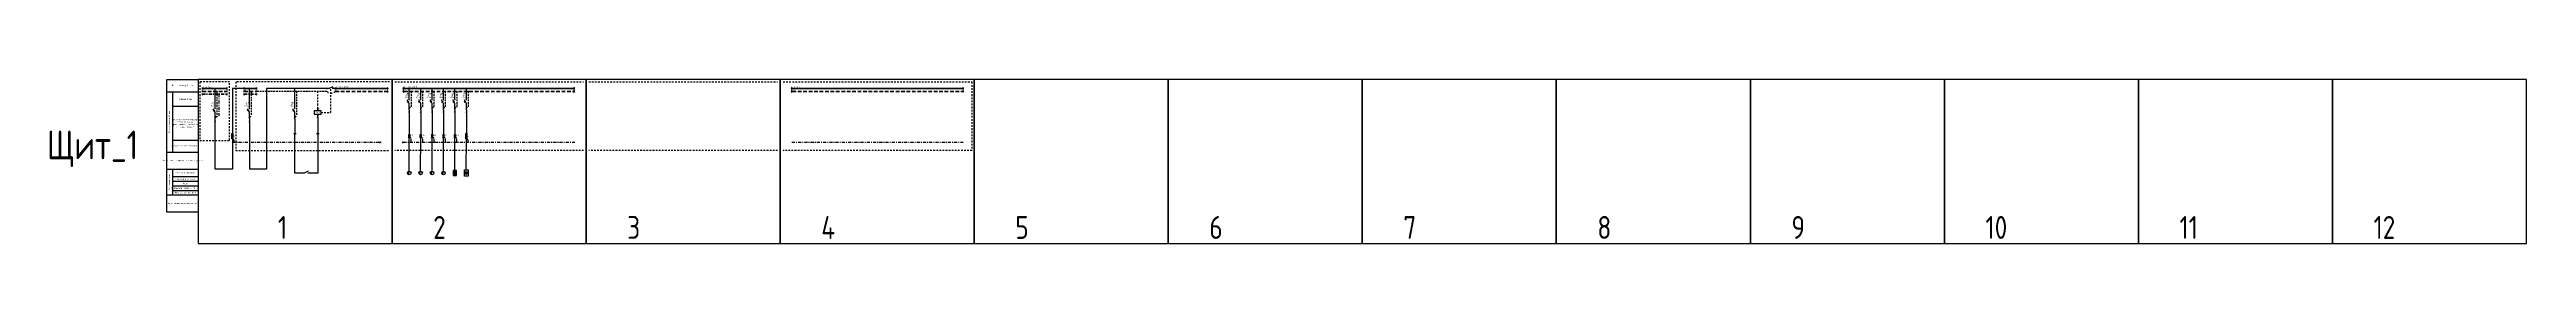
# Model space of a CAD drawing. Header units: millimetres. Extents: x -559267 to 5835, y 0 to 209897.
# Drawn here: x -205 to 4135, y 1291 to 1578 of the extents above; entities that cross this region are included whole.
import ezdxf
from ezdxf.enums import TextEntityAlignment as Align

# ---------------------------------------------------------------- set-up
doc = ezdxf.new("R2010")
doc.units = ezdxf.units.MM
for name, pattern in [('CENTER2', [28.575, 19.05, -3.175, 3.175, -3.175]), ('HIDDEN2', [4.7625, 3.175, -1.5875]), ('JIS_02_0.7', [1.35, 0.75, -0.6]), ('Штрихштриховая', [10.936111, 5.291667, -2.116667, 1.411111, -2.116667])]:
    doc.linetypes.add(name, pattern=pattern)
for name, color, linetype in [('0_UNC_5 Доп. Оборудования', 1, 'Continuous'), ('0_XT', 7, 'Continuous'), ('SX_BLOCKS', 7, 'Continuous'), ('SX_PE', 3, 'CENTER2'), ('Нумерация QF', 7, 'Continuous')]:
    doc.layers.add(name, color=color, linetype=linetype)
doc.styles.add('UNC_A', font='GOST2304A_0.ttf')
doc.styles.add('Unecom', font='GOST2304A_0.ttf', dxfattribs={"height": 2.5})

# ---------------------------------------------------------------- blocks, each defined once
blk = doc.blocks.new('_Боковик_схема Юником')
at = {"color": 0, "lineweight": -2, "ltscale": 3}
blk.add_lwpolyline([(0, 232), (55, 232), (55, 0), (0, 0)], close=True, dxfattribs=at)
for points in [[(0, 210), (55, 210), (55, 125), (10.3, 125)], [(10.3, 210), (10.3, 105)], [(10.3, 185), (55, 185)], [(0, 105), (55, 105)], [(0, 75), (55, 75)], [(10, 75), (10, 30)], [(10, 62), (51.8, 62)], [(10, 62), (55, 62)], [(10, 54), (55, 54)], [(10, 46), (55, 46)], [(0, 30), (55, 30)], [(10, 38), (55, 38)]]:
    blk.add_lwpolyline(points, dxfattribs=at)
at = {"color": 0, "lineweight": -2, "char_height": 2.5, "attachment_point": 5, "style": 'Unecom'}
for s, insert, width in [('Данные питающей сети', (27.5, 221), 55), ('Сборные шины', (32.6, 197.5), 44.736), ('Защитный аппарат/вводной отходящей линии.\\PХарактеристика, номинальный ток, расцепитель, А.', (32.6, 155), 44.736), ('Марка и сечение проводника, длина участка', (27.5, 90), 55), ('Оборудование автоматизации', (31, 115.7), 37.884), ('Номинальная мощность, Рн, кВт', (32.5, 42), 45), ('Обозначение на плане', (32.5, 58), 45), ('Условное изображение', (32.5, 68.5), 45), ('Фаза', (32.5, 50), 45), ('Наименование электроприемника', (27.5, 15), 55), ('Номинальный ток, Iн, А', (32.5, 34), 45)]:
    blk.add_mtext(s, dxfattribs=dict(at, insert=insert, width=width))
at = {"color": 0, "lineweight": -2, "char_height": 2.5, "attachment_point": 5, "rotation": 90, "style": 'Unecom'}
for s, insert, width in [('Распределительный щит', (5.1, 157.5), 105), ('Электроприемник', (4.6, 52.5), 45)]:
    blk.add_mtext(s, dxfattribs=dict(at, insert=insert, width=width))
blk = doc.blocks.new('*U102')
at = {"linetype": 'ByBlock', "lineweight": 40}
for points in [[(0, 1.5), (0, -1.5)], [(0, 0), (42.9, 0)], [(42.9, 1.5), (42.9, -1.5)], [(0, -3.5), (0, -6.5)], [(42.9, -3.5), (42.9, -6.5)]]:
    blk.add_lwpolyline(points, dxfattribs=at)
at = {"color": 4, "linetype": 'HIDDEN2', "lineweight": 40, "ltscale": 2}
blk.add_lwpolyline([(0, -5), (42.9, -5)], dxfattribs=at)
at = {"insert": (1.2, -1.6), "char_height": 2.5, "attachment_point": 1, "style": 'UNC_A'}
blk.add_mtext_dynamic_manual_height_columns('N', width=3.844, gutter_width=12.5, heights=[0], dxfattribs=at)
at = {"style": 'UNC_A'}
blk.add_attdef('ЛИНИЯ', (1, 1.5), '', height=2.5, dxfattribs=at)
blk = doc.blocks.new('*U161')
at = {"linetype": 'ByBlock', "lineweight": 40}
for points in [[(0, 1.5), (0, -1.5)], [(0, 0), (21.5, 0)], [(21.5, 1.5), (21.5, -1.5)], [(0, -3.5), (0, -6.5)], [(21.5, -3.5), (21.5, -6.5)]]:
    blk.add_lwpolyline(points, dxfattribs=at)
at = {"color": 4, "linetype": 'HIDDEN2', "lineweight": 40, "ltscale": 2}
blk.add_lwpolyline([(0, -5), (21.5, -5)], dxfattribs=at)
at = {"insert": (1.2, -1.6), "char_height": 2.5, "attachment_point": 1, "style": 'UNC_A'}
blk.add_mtext_dynamic_manual_height_columns('N', width=3.844, gutter_width=12.5, heights=[0], dxfattribs=at)
at = {"style": 'UNC_A'}
blk.add_attdef('ЛИНИЯ', (1, 1.5), '', height=2.5, dxfattribs=at)
blk = doc.blocks.new('*U104')
at = {"lineweight": 25}
for p, q in [((-0.7, -0.7), (0.7, 0.7)), ((-0.7, -1.7), (0.7, -0.3)), ((-0.7, -2.7), (0.7, -1.3))]:
    blk.add_line(p, q, dxfattribs=at)
blk = doc.blocks.new('*U122')
for p, q in [((0, -42.8), (-3.5, -36.7)), ((-0.4, -36.6), (0.4, -35.9)), ((0.4, -36.6), (-0.4, -35.9)), ((0, -36.3), (0, -1.2)), ((0, -54.3), (0, -42.8))]:
    blk.add_line(p, q)
at = {"color": 4, "linetype": 'HIDDEN2'}
for p in [(3, -6.2), (0, -51.6)]:
    blk.add_line(p, (3, -48.6), dxfattribs=at)
blk.add_lwpolyline([(-2.1, -41.1), (-3.1, -39.4), (-2.3, -38.9), (-1.3, -40.6)], close=True)
for centre in [(0, -1.2), (3, -6.2)]:
    blk.add_circle(centre, 0.5)
at = {"insert": (-6.2, -24.9), "char_height": 2.5, "attachment_point": 1, "style": 'Unecom'}
blk.add_mtext_dynamic_manual_height_columns('\\pxql;QF', width=5.707, gutter_width=12.5, heights=[4.37], dxfattribs=at)
at = {"style": 'Unecom'}
for tag, p in [('P', (-3.4, -30.4)), ('A', (-1.7, -33.3))]:
    blk.add_attdef(tag, text='', height=2.5, dxfattribs=at).set_placement(p, align=Align.RIGHT)
blk.add_attdef('N', (-3.2, -27.4), '', height=2.5, dxfattribs=at)
blk = doc.blocks.new('*U164')
at = {"lineweight": 40}
for p, q in [((92.6, 0), (90.6, 1.5)), ((92.6, 0), (90.6, -1.5)), ((92.6, -5), (90.6, -3.5)), ((92.6, -5), (90.6, -6.5))]:
    blk.add_line(p, q, dxfattribs=at)
at = {"linetype": 'ByBlock', "lineweight": 40}
for points in [[(0, 1.5), (0, -1.5)], [(0, 0), (92.6, 0)], [(0, -3.5), (0, -6.5)]]:
    blk.add_lwpolyline(points, dxfattribs=at)
at = {"color": 4, "linetype": 'HIDDEN2', "lineweight": 40, "ltscale": 2}
blk.add_lwpolyline([(0, -5), (92.6, -5)], dxfattribs=at)
at = {"insert": (1.2, -1.6), "char_height": 2.5, "attachment_point": 1, "style": 'UNC_A'}
blk.add_mtext_dynamic_manual_height_columns('N', width=3.844, gutter_width=12.5, heights=[0], dxfattribs=at)
at = {"style": 'UNC_A'}
blk.add_attdef('ЛИНИЯ', (1, 1.5), '', height=2.5, dxfattribs=at)
blk = doc.blocks.new('*U167')
at = {"lineweight": 40}
for p, q in [((0, 0), (-2, 1.5)), ((0, 0), (-2, -1.5)), ((299.1, 0), (297.1, 1.5)), ((299.1, 0), (297.1, -1.5)), ((0, -5), (-2, -3.5)), ((0, -5), (-2, -6.5)), ((299.1, -5), (297.1, -3.5)), ((299.1, -5), (297.1, -6.5))]:
    blk.add_line(p, q, dxfattribs=at)
at = {"linetype": 'ByBlock', "lineweight": 40}
blk.add_lwpolyline([(0, 0), (299.1, 0)], dxfattribs=at)
at = {"color": 4, "linetype": 'HIDDEN2', "lineweight": 40, "ltscale": 2}
blk.add_lwpolyline([(0, -5), (299.1, -5)], dxfattribs=at)
at = {"insert": (1.2, -1.6), "char_height": 2.5, "attachment_point": 1, "style": 'UNC_A'}
blk.add_mtext_dynamic_manual_height_columns('N', width=3.844, gutter_width=12.5, heights=[0], dxfattribs=at)
at = {"style": 'UNC_A'}
blk.add_attdef('ЛИНИЯ', (1, 1.5), '', height=2.5, dxfattribs=at)
blk = doc.blocks.new('*U165')
for p, q in [((0, -42.8), (-3.5, -36.7)), ((-0.4, -36.6), (0.4, -35.9)), ((0.4, -36.6), (-0.4, -35.9)), ((0, -36.3), (0, -16.7)), ((0, -54.3), (0, -42.8))]:
    blk.add_line(p, q)
at = {"color": 4, "linetype": 'HIDDEN2'}
for p in [(3, -21.7), (0, -51.6)]:
    blk.add_line(p, (3, -48.6), dxfattribs=at)
blk.add_lwpolyline([(-2.1, -41.1), (-3.1, -39.4), (-2.3, -38.9), (-1.3, -40.6)], close=True)
for centre in [(0, -16.7), (3, -21.7)]:
    blk.add_circle(centre, 0.5)
at = {"insert": (-6.2, -24.9), "char_height": 2.5, "attachment_point": 1, "style": 'Unecom'}
blk.add_mtext_dynamic_manual_height_columns('\\pxql;QF', width=5.707, gutter_width=12.5, heights=[4.37], dxfattribs=at)
at = {"style": 'Unecom'}
for tag, p in [('P', (-3.4, -30.4)), ('A', (-1.7, -33.3))]:
    blk.add_attdef(tag, text='', height=2.5, dxfattribs=at).set_placement(p, align=Align.RIGHT)
blk.add_attdef('N', (-3.2, -27.4), '', height=2.5, dxfattribs=at)
blk = doc.blocks.new('*U103')
at = {"lineweight": 25}
blk.add_line((-0.7, -0.7), (0.7, 0.7), dxfattribs=at)
blk = doc.blocks.new('*U174')
at = {"color": 0}
blk.add_wipeout([(0, 2.5), (0.6, 2.4), (1, 2.3), (1.4, 2.1), (1.8, 1.7), (2.1, 1.4), (2.2, 1.2), (2.3, 0.9), (2.4, 0.5), (2.5, 0.2), (2.5, -0.2), (2.5, -0.4), (2.4, -0.7), (2.3, -1), (2.2, -1.3), (2, -1.6), (1.7, -1.8), (1.5, -2), (1.2, -2.2), (0.8, -2.4), (0.6, -2.4), (0.3, -2.5), (0, -2.5), (-0.2, -2.5), (-0.5, -2.5), (-0.8, -2.4), (-1.2, -2.2), (-1.4, -2.1), (-1.6, -2), (-1.8, -1.8), (-1.9, -1.6), (-2.1, -1.4), (-2.2, -1.2), (-2.3, -1), (-2.4, -0.8), (-2.4, -0.6), (-2.5, -0.3), (-2.5, 0), (-2.5, 0.3), (-2.4, 0.7), (-2.3, 1), (-2.3, 1.1), (-2.1, 1.3), (-2, 1.5), (-1.9, 1.6), (-1.8, 1.7), (-1.6, 1.9), (-1.5, 2), (-1.3, 2.2), (-1, 2.3), (-0.9, 2.4), (-0.7, 2.4), (-0.5, 2.5), (-0.2, 2.5)], dxfattribs=at)
for p, q in [((-1.7, 1.8), (2.3, 1.1)), ((-1, -1), (-1, 1)), ((-1.7, -1.8), (2.2, -1.1))]:
    blk.add_line(p, q, dxfattribs=at)
blk.add_circle((0, 0), 2.5, dxfattribs=at)
at = {"color": 18, "true_color": 0x000000, "style": 'Unecom'}
blk.add_attdef('V.', (-0.8, 5.8), '', height=2.5, dxfattribs=at)
blk = doc.blocks.new('*U166')
at = {"lineweight": 40}
for p, q in [((0, 0), (-2, 1.5)), ((0, 0), (-2, -1.5)), ((0, -5), (-2, -3.5)), ((0, -5), (-2, -6.5))]:
    blk.add_line(p, q, dxfattribs=at)
at = {"linetype": 'ByBlock', "lineweight": 40}
for points in [[(0, 0), (299.1, 0)], [(299.1, 1.5), (299.1, -1.5)], [(299.1, -3.5), (299.1, -6.5)]]:
    blk.add_lwpolyline(points, dxfattribs=at)
at = {"color": 4, "linetype": 'HIDDEN2', "lineweight": 40, "ltscale": 2}
blk.add_lwpolyline([(0, -5), (299.1, -5)], dxfattribs=at)
at = {"insert": (1.2, -1.6), "char_height": 2.5, "attachment_point": 1, "style": 'UNC_A'}
blk.add_mtext_dynamic_manual_height_columns('N', width=3.844, gutter_width=12.5, heights=[0], dxfattribs=at)
at = {"style": 'UNC_A'}
blk.add_attdef('ЛИНИЯ', (1, 1.5), '', height=2.5, dxfattribs=at)
blk = doc.blocks.new('км-3')
for p, q in [((4.1, 5), (0, 5)), ((10.6, 8.2), (4.1, 5)), ((15.1, 5), (10.1, 5))]:
    blk.add_line(p, q)
for centre in [(0, 5), (15.1, 5)]:
    blk.add_circle(centre, 0.575)
at = {"color": 4, "linetype": 'JIS_02_0.7', "ltscale": 5}
blk.add_arc((7.6, 7.3), 10.5, 224.1519, 315.8481, dxfattribs=at)
blk.add_arc((10.7, 5), 0.575, 0, 180)
blk = doc.blocks.new('Кмка')
for p, q in [((0, 11), (0, 15)), ((0, 0), (0, 5))]:
    blk.add_line(p, q)
blk.add_lwpolyline([(6, 11), (-6, 11), (-6, 5), (6, 5)], close=True)
for centre in [(0, 15), (0, 0)]:
    blk.add_circle(centre, 0.575)
at = {"style": 'Unecom'}
for s, p in [('А2', (0.6, 12)), ('А1', (0.6, 1.5))]:
    blk.add_text(s, height=2.5, dxfattribs=at).set_placement(p)
at = {"style": 'UNC_A'}
blk.add_attdef('КМ', text='', height=2.5, dxfattribs=at).set_placement((0, 8), align=Align.MIDDLE_CENTER)
blk = doc.blocks.new('3 ур. кламмы')
at = {"color": 32, "true_color": 0xcd6928}
for p, q in [((0.8, 0), (-1, -1.8)), ((1, -0.2), (-0.8, -2))]:
    blk.add_line(p, q, dxfattribs=at)
at = {"color": 5}
for p, q in [((0.8, -2), (-1, -3.8)), ((1, -2.2), (-0.8, -4))]:
    blk.add_line(p, q, dxfattribs=at)
at = {"color": 3}
for p, q in [((0.8, -4), (-1, -5.8)), ((1, -4.2), (-0.8, -6))]:
    blk.add_line(p, q, dxfattribs=at)
at = {"color": 32, "true_color": 0xcd6928}
blk.add_circle((0, -1), 1, dxfattribs=at)
at = {"color": 5}
blk.add_circle((0, -3), 1, dxfattribs=at)
at = {"color": 3}
blk.add_circle((0, -5), 1, dxfattribs=at)
at = {"style": 'UNC_A'}
blk.add_attdef('1', (1.7, -3), '', height=2.5, dxfattribs=at)
blk = doc.blocks.new('*U176')
at = {"color": 0}
blk.add_wipeout([(-2.5, 3.3), (2.5, 3.3), (2.5, -3.3), (-2.5, -3.3)], dxfattribs=at)
for p, q in [((1.2, 0), (-1.2, 0)), ((0, 0), (-0.5, 0.1)), ((0, 0), (-0.5, 0.1)), ((0, -1.3), (0, 3.3)), ((0, 0), (0.5, 0.1)), ((0, 0), (0.5, 0.1)), ((1.1, 1.8), (1.3, 1.3)), ((1.6, 1.8), (1.1, 1.8)), ((1.3, 3), (1.3, 3.3)), ((1.6, 1.8), (1.3, 1.3)), ((-0.6, -1.6), (-0.4, -2.9)), ((0, 0), (-0.5, -0.1)), ((0, 0), (-0.5, -0.1)), ((-0.3, -1.8), (0.3, -1.8)), ((0, 0), (0.5, -0.1)), ((0, 0), (0.5, -0.1)), ((0, -3), (0, -3.3)), ((0.6, -1.6), (0.4, -2.9))]:
    blk.add_line(p, q, dxfattribs=at)
for points in [[(-2.5, 3.3), (-2.5, -3.3), (2.5, -3.3), (2.5, 3.3)], [(-1.2, 0), (0, -1.2), (1.2, 0), (0, 1.2)]]:
    blk.add_lwpolyline(points, close=True, dxfattribs=at)
for points in [[(-1.3, 3.3), (-1.3, 0), (-1.2, 0)], [(1.2, 0), (1.3, 0), (1.3, 1.3)]]:
    blk.add_lwpolyline(points, dxfattribs=at)
for centre in [(1.3, 2.2), (0, -2.2)]:
    blk.add_circle(centre, 0.833, dxfattribs=at)
at = {"color": 18, "true_color": 0x000000, "style": 'Unecom'}
blk.add_attdef('K.', (-0.7, 5.1), '', height=2.5, dxfattribs=at)
blk = doc.blocks.new('*U175')
at = {"color": 0, "linetype": 'ByBlock'}
blk.add_wipeout([(-2.5, -4.2), (-2.5, 4.2), (2.5, 4.2), (2.5, -4.2)], dxfattribs=at)
for points in [[(2.5, -4.2), (-2.5, -4.2), (-2.5, 4.2), (2.5, 4.2)], [(-1.9, 0), (0, 1.9), (1.9, 0), (0, -1.9)]]:
    blk.add_lwpolyline(points, close=True, dxfattribs=at)
for points in [[(1.9, 0), (-1.9, 0)], [(-0.5, 0.2), (-0.9, -0.2)], [(-0.9, 0.2), (-0.5, -0.2)], [(0.4, 0.2), (0.9, -0.2)], [(0.9, 0.2), (0.4, -0.2)]]:
    blk.add_lwpolyline(points, dxfattribs=at)
at = {"color": 18, "true_color": 0x000000, "style": 'Unecom'}
blk.add_attdef('P.', (-1.4, 7.7), '', height=2.5, dxfattribs=at)
blk = doc.blocks.new('XT')
at = {"color": 32, "true_color": 0xcd6928}
for p, q in [((0.8, 0), (-1, -1.8)), ((1, -0.2), (-0.8, -2))]:
    blk.add_line(p, q, dxfattribs=at)
at = {"color": 5}
for p, q in [((0.8, -2), (-1, -3.8)), ((1, -2.2), (-0.8, -4))]:
    blk.add_line(p, q, dxfattribs=at)
at = {"color": 32, "true_color": 0xcd6928}
blk.add_circle((0, -1), 1, dxfattribs=at)
at = {"color": 5}
blk.add_circle((0, -3), 1, dxfattribs=at)
at = {"style": 'UNC_A'}
blk.add_attdef('1', (1.7, 0.1), '', height=2.5, dxfattribs=at)
blk = doc.blocks.new('SX_XTPE')
at = {"color": 3}
for p, q in [((0.753, 1.003), (-1.003, -0.753)), ((1.003, 0.753), (-0.753, -1.003))]:
    blk.add_line(p, q, dxfattribs=at)
blk.add_circle((0, 0), 1, dxfattribs=at)
blk = doc.blocks.new('SX_XT3')
at = {"color": 32, "true_color": 0xcd6928}
for p, q in [((0.7533, 4.0033), (-1.0033, 2.2467)), ((0.7533, 2.0033), (-1.0033, 0.2467)), ((1.0033, 3.7533), (-0.7533, 1.9967)), ((1.0033, 1.7533), (-0.7533, -0.0033))]:
    blk.add_line(p, q, dxfattribs=at)
for centre in [(0, 3), (0, 1)]:
    blk.add_circle(centre, 1, dxfattribs=at)

msp = doc.modelspace()

# ---------------------------------------------------------------- linework, layer by layer
at = {"color": 32, "true_color": 0xcd6928}
for p, q in [((225.3, 1484.1), (223.6, 1482.3)), ((225.6, 1483.8), (223.8, 1482)), ((265.3, 1484.1), (263.6, 1482.3)), ((265.6, 1483.8), (263.8, 1482))]:
    msp.add_line(p, q, dxfattribs=at)
for p, q in [((241.1, 1414.3), (237, 1414.3)), ((247.6, 1417.5), (241.1, 1414.3)), ((252.1, 1414.3), (247.1, 1414.3))]:
    msp.add_line(p, q)
at = {"color": 6}
for points in [[(395, 1578), (55, 1578), (55, 1291), (395, 1291), (395, 1578)], [(735, 1578), (395, 1578), (395, 1291), (735, 1291), (735, 1578)], [(1075, 1578), (735, 1578), (735, 1291), (1075, 1291), (1075, 1578)], [(1415, 1578), (1075, 1578), (1075, 1291), (1415, 1291), (1415, 1578)], [(1755, 1578), (1415, 1578), (1415, 1291), (1755, 1291), (1755, 1578)], [(2095, 1578), (1755, 1578), (1755, 1291), (2095, 1291), (2095, 1578)], [(2435, 1578), (2095, 1578), (2095, 1291), (2435, 1291), (2435, 1578)], [(2775, 1578), (2435, 1578), (2435, 1291), (2775, 1291), (2775, 1578)], [(3115, 1578), (2775, 1578), (2775, 1291), (3115, 1291), (3115, 1578)], [(3455, 1578), (3115, 1578), (3115, 1291), (3455, 1291), (3455, 1578)], [(3795, 1578), (3455, 1578), (3455, 1291), (3795, 1291), (3795, 1578)], [(4135, 1578), (3795, 1578), (3795, 1291), (4135, 1291), (4135, 1578)]]:
    msp.add_lwpolyline(points, dxfattribs=at)
at = {"linetype": 'JIS_02_0.7', "ltscale": 4}
for points in [[(110.2, 1573.5), (58.1, 1573.5), (58.1, 1471.4), (110.2, 1471.4), (110.2, 1573.5)], [(390.5, 1573.5), (120.9, 1573.5), (120.9, 1453.5), (390.5, 1453.5)], [(270.6, 1520.2), (287.8, 1520.2), (287.8, 1563.6)], [(399.5, 1573.5), (730.5, 1573.5)], [(739.5, 1573.5), (1070.5, 1573.5)], [(1080.1, 1573.5), (1411.1, 1573.5), (1411.1, 1453.5), (1080.1, 1453.5)], [(730.5, 1453.5), (399.5, 1453.5)], [(1070.5, 1453.5), (739.5, 1453.5)]]:
    msp.add_lwpolyline(points, dxfattribs=at)
at = {"lineweight": 40}
for points in [[(62.6, 1553.5), (62.6, 1550.5)], [(105.4, 1553.5), (105.4, 1550.5)], [(135.9, 1553.5), (135.9, 1550.5)], [(157.4, 1553.5), (157.4, 1550.5)]]:
    msp.add_lwpolyline(points, dxfattribs=at)
at = {"color": 3, "linetype": 'Штрихштриховая', "lineweight": 40}
for points in [[(62.6, 1552), (105.4, 1552)], [(135.9, 1552), (157.4, 1552)]]:
    msp.add_lwpolyline(points, dxfattribs=at)
for points in [[(135.9, 1562), (115, 1562), (115, 1421), (85, 1421)], [(279.9, 1562), (175, 1562), (175, 1421), (145, 1421)], [(425.1, 1524.5), (425.1, 1481.8)], [(445.1, 1524.5), (445.1, 1481.8)], [(465.1, 1524.5), (465.1, 1481.8)], [(485.1, 1524.5), (485.1, 1481.8)], [(505.1, 1524.5), (505.1, 1481.8)], [(525.1, 1524.5), (525.1, 1481.8)], [(85, 1421), (85.1, 1508.9)], [(145.1, 1508.9), (145.1, 1421)], [(224.6, 1508.9), (224.6, 1484.1)], [(224.6, 1414.3), (224.6, 1482.1)], [(264.6, 1482.1), (264.6, 1414.3), (252.1, 1414.3)], [(264.6, 1512.2), (264.6, 1484.1)], [(424.9, 1417.6), (425.1, 1475.8)], [(484.9, 1418.7), (485.1, 1475.8)], [(524.9, 1418.7), (525.1, 1475.8)], [(373, 1469.6), (375, 1468.1), (373, 1466.6)], [(413, 1469.6), (415, 1468.1), (413, 1466.6)], [(237, 1414.3), (224.6, 1414.3)]]:
    msp.add_lwpolyline(points)
at = {"color": 3, "linetype": 'Штрихштриховая'}
for points in [[(91.1, 1552), (91.1, 1514.5)], [(85.1, 1511.6), (91.1, 1514.5)], [(428.6, 1468.1), (428.6, 1474.6), (425.1, 1476.8)], [(448.6, 1468.1), (448.6, 1474.6), (445.1, 1476.8)], [(468.6, 1468.1), (468.6, 1474.6), (465.1, 1476.8)], [(488.6, 1468.1), (488.6, 1474.6), (485.1, 1476.8)], [(508.6, 1468.1), (508.6, 1474.6), (505.1, 1476.8)], [(115, 1468.1), (375, 1468.1)], [(415, 1468.1), (715, 1468.1)], [(1095.6, 1468.1), (1395.6, 1468.1)]]:
    msp.add_lwpolyline(points, dxfattribs=at)
at = {"color": 4, "linetype": 'HIDDEN2'}
msp.add_lwpolyline([(280.5, 1557), (157.4, 1557)], dxfattribs=at)
at = {"color": 4, "linetype": 'JIS_02_0.7', "ltscale": 4}
msp.add_lwpolyline([(264.6, 1527.2), (264.6, 1557)], dxfattribs=at)
at = {"color": 0, "linetype": 'ByBlock', "lineweight": -3}
for centre in [(91.1, 1552), (264.6, 1557), (428.6, 1468.1), (448.6, 1468.1), (468.6, 1468.1), (488.6, 1468.1), (508.6, 1468.1)]:
    msp.add_circle(centre, 0.575, dxfattribs=at)
at = {"color": 32, "true_color": 0xcd6928}
for centre in [(224.6, 1483.1), (264.6, 1483.1)]:
    msp.add_circle(centre, 1, dxfattribs=at)
for centre in [(237, 1414.3), (252.1, 1414.3)]:
    msp.add_circle(centre, 0.575)
at = {"layer": 'SX_PE'}
for p, q in [((115.7, 1474.1), (117.5, 1472.3)), ((117.5, 1472.3), (117.5, 1468.1)), ((525.7, 1474.1), (527.5, 1472.3)), ((527.5, 1472.3), (527.5, 1468.1))]:
    msp.add_line(p, q, dxfattribs=at)
for centre in [(117.5, 1468.1), (527.5, 1468.1)]:
    msp.add_circle(centre, 0.5, dxfattribs=at)

# ---------------------------------------------------------------- block references
at = {"lineweight": -3}
msp.add_blockref('_Боковик_схема Юником', (0, 1346), dxfattribs=at)
for name, p, values in [('*U102', (62.6, 1562), {'ЛИНИЯ': 'ГРЩ-ЖД-2'}), ('*U161', (135.9, 1562), {'ЛИНИЯ': 'L1'}), ('*U164', (295.6, 1562), {'ЛИНИЯ': 'L1,L2,L3 (KM-1)'}), ('*U167', (415.9, 1562), {'ЛИНИЯ': 'L1,L2,L3 (KM-1)'}), ('*U166', (1096.5, 1562), {'ЛИНИЯ': 'L1,L2,L3'}), ('Кмка', (264.6, 1512.2), {'КМ': 'КМ-1'}), ('3 ур. кламмы', (425.1, 1481.8), {'1': 'XT'}), ('3 ур. кламмы', (445.1, 1481.8), {'1': 'XT'}), ('3 ур. кламмы', (465.1, 1481.8), {'1': 'XT'}), ('3 ур. кламмы', (485.1, 1481.8), {'1': 'XT'}), ('3 ур. кламмы', (505.1, 1481.8), {'1': 'XT'}), ('3 ур. кламмы', (525, 1479.8), {'1': 'XT'})]:
    msp.add_blockref(name, p).add_auto_attribs(values)
at = {"color": 1}
ref = msp.add_blockref('*U122', (85.1, 1563.3), dxfattribs=at)
ref.add_attrib('P', '3P', dxfattribs={"height": 2.5, "style": 'Unecom'}).set_placement((81.7, 1532.8), align=Align.RIGHT)
ref.add_attrib('A', '16А', dxfattribs={"height": 2.5, "style": 'Unecom'}).set_placement((83.4, 1530), align=Align.RIGHT)
ref = msp.add_blockref('*U122', (145.1, 1563.3), dxfattribs=at)
ref.add_attrib('P', '3P', dxfattribs={"height": 2.5, "style": 'Unecom'}).set_placement((141.7, 1532.8), align=Align.RIGHT)
ref.add_attrib('A', 'С16А', dxfattribs={"height": 2.5, "style": 'Unecom'}).set_placement((143.4, 1530), align=Align.RIGHT)
ref = msp.add_blockref('*U122', (224.6, 1563.3), dxfattribs=at)
ref.add_attrib('P', '1P', dxfattribs={"height": 2.5, "style": 'Unecom'}).set_placement((221.2, 1532.8), align=Align.RIGHT)
ref.add_attrib('A', 'С10А', dxfattribs={"height": 2.5, "style": 'Unecom'}).set_placement((222.9, 1530), align=Align.RIGHT)
for name, p in [('км-3', (280.5, 1557)), ('*U103', (224.6, 1542.3)), ('*U103', (425, 1520.9)), ('*U103', (445, 1520.9)), ('*U103', (465, 1520.9)), ('*U103', (485, 1520.9)), ('*U103', (505, 1520.9)), ('*U103', (525, 1520.9)), ('*U104', (85, 1505.4)), ('*U104', (145.1, 1505.4))]:
    msp.add_blockref(name, p)
ref = msp.add_blockref('*U165', (425.1, 1578.8), dxfattribs=at)
ref.add_attrib('P', '1P', dxfattribs={"height": 2.5, "style": 'Unecom'}).set_placement((421.7, 1548.3), align=Align.RIGHT)
ref.add_attrib('A', 'С10А', dxfattribs={"height": 2.5, "style": 'Unecom'}).set_placement((423.4, 1545.5), align=Align.RIGHT)
ref = msp.add_blockref('*U165', (445.1, 1578.8), dxfattribs=at)
ref.add_attrib('P', '1P', dxfattribs={"height": 2.5, "style": 'Unecom'}).set_placement((441.7, 1548.3), align=Align.RIGHT)
ref.add_attrib('A', 'С10А', dxfattribs={"height": 2.5, "style": 'Unecom'}).set_placement((443.4, 1545.5), align=Align.RIGHT)
ref = msp.add_blockref('*U165', (465.1, 1578.8), dxfattribs=at)
ref.add_attrib('P', '1P', dxfattribs={"height": 2.5, "style": 'Unecom'}).set_placement((461.7, 1548.3), align=Align.RIGHT)
ref.add_attrib('A', 'С10А', dxfattribs={"height": 2.5, "style": 'Unecom'}).set_placement((463.4, 1545.5), align=Align.RIGHT)
ref = msp.add_blockref('*U165', (485.1, 1578.8), dxfattribs=at)
ref.add_attrib('P', '1P', dxfattribs={"height": 2.5, "style": 'Unecom'}).set_placement((481.7, 1548.3), align=Align.RIGHT)
ref.add_attrib('A', 'С10А', dxfattribs={"height": 2.5, "style": 'Unecom'}).set_placement((483.4, 1545.5), align=Align.RIGHT)
ref = msp.add_blockref('*U165', (505.1, 1578.8), dxfattribs=at)
ref.add_attrib('P', '1P', dxfattribs={"height": 2.5, "style": 'Unecom'}).set_placement((501.7, 1548.3), align=Align.RIGHT)
ref.add_attrib('A', 'С10А', dxfattribs={"height": 2.5, "style": 'Unecom'}).set_placement((503.4, 1545.5), align=Align.RIGHT)
ref = msp.add_blockref('*U165', (525.1, 1578.8), dxfattribs=at)
ref.add_attrib('P', '3P', dxfattribs={"height": 2.5, "style": 'Unecom'}).set_placement((521.7, 1548.3), align=Align.RIGHT)
ref.add_attrib('A', 'С10А', dxfattribs={"height": 2.5, "style": 'Unecom'}).set_placement((523.4, 1545.5), align=Align.RIGHT)
at = {"layer": 'SX_BLOCKS'}
for name, p in [('SX_XT3', (115, 1479.8)), ('SX_XTPE', (115, 1474.8)), ('SX_XT3', (525, 1479.8)), ('SX_XTPE', (525, 1474.8))]:
    msp.add_blockref(name, p, dxfattribs=at)
ref = msp.add_blockref('XT', (115, 1479.8), dxfattribs=at)
ref.add_attrib('1', 'XT1', (117.2, 1477.5), dxfattribs={"layer": '0', "height": 2.5, "style": 'UNC_A'})

# ---------------------------------------------------------------- texts
at = {"color": 6, "insert": (-50, 1456.7), "char_height": 50, "attachment_point": 6, "style": 'Unecom'}
msp.add_mtext_dynamic_manual_height_columns('Щит_1', width=317.874, gutter_width=12.5, heights=[0], dxfattribs=at)
at = {"style": 'UNC_A'}
for p in [(226.3, 1481.9), (266.3, 1481.9)]:
    msp.add_attdef('ХТ', p, '1XT', height=2.5, dxfattribs=at)
at = {"layer": '0_XT', "char_height": 2.5, "attachment_point": 4, "style": 'Unecom'}
for s, insert in [('2', (430.3, 1480.1)), ('3', (450.3, 1480.1)), ('4', (470.3, 1480.1)), ('5', (490.3, 1480.1)), ('6', (510.3, 1480.1)), ('7', (530.3, 1478))]:
    msp.add_mtext_dynamic_manual_height_columns(s, width=9.917, gutter_width=12.5, heights=[0], dxfattribs=dict(at, insert=insert))
at = {"layer": 'Defpoints', "color": 6, "char_height": 40, "attachment_point": 1, "style": 'Unecom'}
for s, insert in [('1', (195, 1339.3)), ('2', (467, 1339.3)), ('3', (807, 1339.3)), ('4', (1147, 1339.3)), ('5', (1487, 1339.3)), ('6', (1827, 1339.3)), ('7', (2167, 1339.3)), ('8', (2507, 1339.3)), ('9', (2847, 1339.3)), ('10', (3187, 1339.3)), ('11', (3527, 1339.3)), ('12', (3867, 1339.3))]:
    msp.add_mtext_dynamic_manual_height_columns(s, width=99.921, gutter_width=12.5, heights=[0], dxfattribs=dict(at, insert=insert))
at = {"layer": 'Нумерация QF', "char_height": 2.5, "attachment_point": 4, "style": 'Unecom'}
for s, insert in [('1', (141.9, 1537.1)), ('2', (221.6, 1537.2)), ('3', (422.3, 1552.7)), ('4', (442.3, 1552.7)), ('5', (462.3, 1552.7)), ('6', (482.3, 1552.7)), ('7', (502.3, 1552.7)), ('8', (522.3, 1552.7))]:
    msp.add_mtext_dynamic_manual_height_columns(s, width=7.51, gutter_width=12.5, heights=[0], dxfattribs=dict(at, insert=insert))

# ---------------------------------------------------------------- next in the draw order: block references
at = {"layer": '0_UNC_5 Доп. Оборудования', "color": 4, "xscale": 1.252060273136781, "yscale": 1.252060273136781, "zscale": 1.252060273136781}
msp.add_blockref('*U174', (425, 1414.5), dxfattribs=at)

# ---------------------------------------------------------------- next in the draw order: linework, layer by layer
msp.add_lwpolyline([(444.9, 1418.7), (445.1, 1475.8)])

# ---------------------------------------------------------------- next in the draw order: block references
msp.add_blockref('*U174', (445, 1414.5), dxfattribs=at)

# ---------------------------------------------------------------- next in the draw order: linework, layer by layer
msp.add_lwpolyline([(464.9, 1418.7), (465.1, 1475.8)])

# ---------------------------------------------------------------- next in the draw order: block references
msp.add_blockref('*U174', (465, 1414.5), dxfattribs=at)

# ---------------------------------------------------------------- next in the draw order: block references
msp.add_blockref('*U174', (485, 1414.4), dxfattribs=at)

# ---------------------------------------------------------------- next in the draw order: linework, layer by layer
msp.add_lwpolyline([(504.9, 1417.6), (505.1, 1475.8)])

# ---------------------------------------------------------------- next in the draw order: block references
msp.add_blockref('*U176', (504.9, 1414.4), dxfattribs=at)

# ---------------------------------------------------------------- next in the draw order: block references
msp.add_blockref('*U175', (524.9, 1414.4), dxfattribs=at)

doc.saveas('drawing.dxf')
